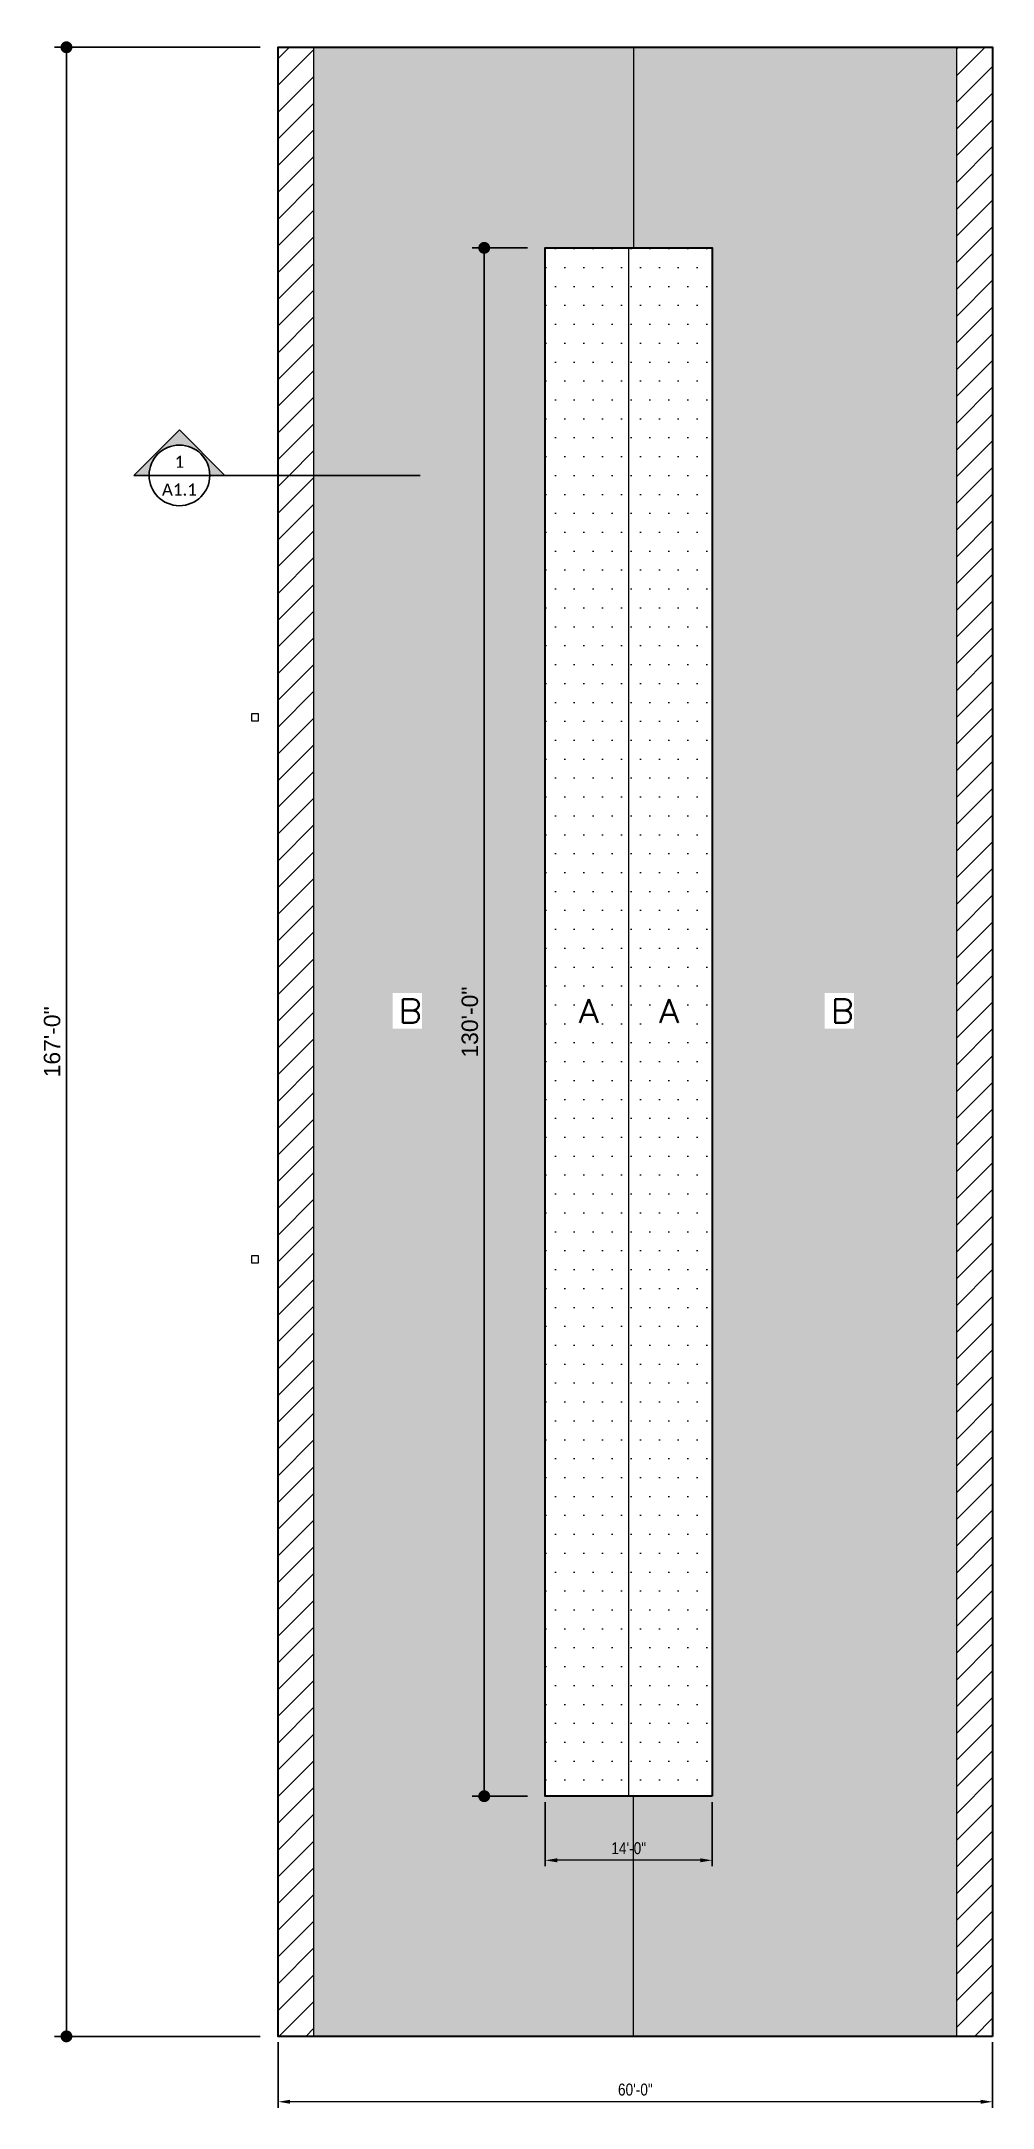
# Model space of a CAD drawing. Header units: inches. Extents: x -33163 to 19162, y -8858 to 30669.
# Drawn here: x 711 to 1669, y 3061 to 5143 of the extents above; entities that cross this region are included whole.
import ezdxf
from ezdxf.enums import TextEntityAlignment as Align

# ---------------------------------------------------------------- set-up
doc = ezdxf.new("R2010")
doc.units = ezdxf.units.IN
doc.layers.get('0').update_dxf_attribs({"color": 9, "lineweight": 0})
doc.layers.get('Defpoints').update_dxf_attribs({"color": 254})
for name, color, linetype, lineweight in [('A-ANNO-DIMS-16', 12, 'Continuous', 9), ('A-ANNO-NOTE-08', 12, 'Continuous', 9), ('A-ROOF-EXIST', 7, 'Continuous', 30), ('A-ROOF-GLAZ-EXIST', 251, 'Continuous', 5)]:
    doc.layers.add(name, color=color, linetype=linetype, lineweight=lineweight)
doc.layers.add('A-ANNO-SYMB-16', color=12, linetype='Continuous')
doc.styles.add('Heery Text_0', font='ARIALN.TTF')
doc.styles.add('PDF Calibri', font='calibri.ttf')
doc.styles.add('ROMANS', font='romans.shx', dxfattribs={"width": 1.1})
doc.styles.get("Standard").update_dxf_attribs({"font": 'arial.ttf'})
doc.styles.add('TXT-STD-1-4', font='romans.shx', dxfattribs={"width": 0.8, "height": 4.5})
doc.dimstyles.new('APED Standard', dxfattribs={"dimtxt": 16.5, "dimasz": 12, "dimexe": 12, "dimexo": 18, "dimgap": 6, "dimtad": 1, "dimdec": 4, "dimzin": 3, "dimdsep": 46, "dimlunit": 4, "dimtxsty": 'Standard', "dimblk": 'DOT', "dimcen": 12, "dimclrd": 1, "dimclre": 1, "dimclrt": 3, "dimadec": 0, "dimazin": 0, "dimtfac": 12, "dimtdec": 4, "dimtmove": 1, "dimatfit": 2, "dimfxl": 1, "dimfrac": 2, "dimtolj": 1, "dimtzin": 0, "dimlwd": 25, "dimarcsym": 0})
doc.dimstyles.new('Notes', dxfattribs={"dimscale": 96, "dimtxt": 0.125, "dimasz": 0.125, "dimexe": 0.0625, "dimexo": 0.0625, "dimgap": 0.0625, "dimtad": 1, "dimdec": 3, "dimzin": 15, "dimdsep": 46, "dimlunit": 4, "dimtxsty": 'Heery Text_0', "dimcen": 0.09, "dimclrd": 256, "dimclre": 256, "dimclrt": 256, "dimadec": 4, "dimazin": 3, "dimtfac": 0.75, "dimtdec": 3, "dimtmove": 1, "dimatfit": 1, "dimfxl": 1, "dimfrac": 1, "dimtolj": 1, "dimtzin": 15, "dimlwd": 0, "dimarcsym": 0})

msp = doc.modelspace()

# ---------------------------------------------------------------- texts
at = {"layer": 'A-ROOF-EXIST', "char_height": 24, "width": 47.4800538, "attachment_point": 1, "style": 'ROMANS'}
for s, insert in [('B', (1070.76032, 4177.82661)), ('A', (1252.23089, 4177.82661)), ('A', (1333.24245, 4177.82661)), ('B', (1505.84965, 4177.82661))]:
    msp.add_mtext(s, dxfattribs=dict(at, insert=insert))

# ---------------------------------------------------------------- blocks, each defined once
blk = doc.blocks.new('A$C1D3A682B')
blk.add_hatch(color=256).paths.add_polyline_path([(54, 27), (45, 27, -1), (9, 27), (0, 27), (27, 0)])
for p, q in [((0, 27), (9, 27)), ((27, 0), (0, 27)), ((54, 27), (27, 0)), ((45, 27), (54, 27))]:
    blk.add_line(p, q)
blk = doc.blocks.new('SYM-DETAIL')
blk.add_line((-15, 0), (15, 0))
blk.add_circle((0, 0), 15)
at = {"style": 'TXT-STD-1-4', "width": 0.8}
for tag, p in [('DETAIL', (0, 6.7)), ('SHEET', (0, -7.1))]:
    blk.add_attdef(tag, text='', height=6, dxfattribs=at).set_placement(p, align=Align.MIDDLE)
blk = doc.blocks.new('*D271')
at = {"layer": 'A-ANNO-DIMS-16', "lineweight": -2, "transparency": 16777216}
for p, q in [((949.6, 3126.6), (949.6, 3060.7)), ((1669.1, 3126.6), (1669.1, 3060.7))]:
    blk.add_line(p, q, dxfattribs=at)
at = {"layer": 'A-ANNO-DIMS-16', "lineweight": 0, "transparency": 16777216}
blk.add_line((1657.1, 3066.7), (961.6, 3066.7), dxfattribs=at)
at = {"layer": 'A-ANNO-DIMS-16', "transparency": 16777216}
for points in [[(961.6, 3068.7), (961.6, 3064.7), (949.6, 3066.7)], [(1657.1, 3068.7), (1657.1, 3064.7), (1669.1, 3066.7)]]:
    blk.add_solid(points, dxfattribs=at)
at = {"layer": 'Defpoints', "color": 0, "transparency": 16777216}
for p in [(949.6, 3132.6), (1669.1, 3132.6), (949.6, 3066.7)]:
    blk.add_point(p, dxfattribs=at)
at = {"layer": 'A-ANNO-DIMS-16', "transparency": 16777216, "insert": (1309.3, 3078.9), "char_height": 12, "attachment_point": 5, "style": 'Heery Text_0'}
blk.add_mtext('\\A1;60\'-0"', dxfattribs=at)
blk = doc.blocks.new('*D272')
at = {"layer": 'A-ANNO-DIMS-16', "lineweight": -2, "transparency": 16777216}
for p, q in [((1218.6, 3368.6), (1218.6, 3304)), ((1386.6, 3368.6), (1386.6, 3304))]:
    blk.add_line(p, q, dxfattribs=at)
at = {"layer": 'A-ANNO-DIMS-16', "lineweight": 0, "transparency": 16777216}
blk.add_line((1374.6, 3310), (1230.6, 3310), dxfattribs=at)
at = {"layer": 'A-ANNO-DIMS-16', "transparency": 16777216}
for points in [[(1230.6, 3312), (1230.6, 3308), (1218.6, 3310)], [(1374.6, 3312), (1374.6, 3308), (1386.6, 3310)]]:
    blk.add_solid(points, dxfattribs=at)
at = {"layer": 'Defpoints', "color": 0, "transparency": 16777216}
for p in [(1218.6, 3374.6), (1386.6, 3374.6), (1218.6, 3310)]:
    blk.add_point(p, dxfattribs=at)
at = {"layer": 'A-ANNO-DIMS-16', "transparency": 16777216, "insert": (1302.6, 3322.1), "char_height": 12, "attachment_point": 5, "style": 'Heery Text_0'}
blk.add_mtext('\\A1;14\'-0"', dxfattribs=at)
blk = doc.blocks.new('_Dot')
at = {"color": 0, "linetype": 'ByBlock', "lineweight": -2}
blk.add_line((-0.5, 0), (-1, 0), dxfattribs=at)
at = {"color": 0, "linetype": 'ByBlock', "const_width": 0.5}
blk.add_lwpolyline([(-0.25, 0, 1), (0.25, 0, 1)], format="xyb", close=True, dxfattribs=at)
blk = doc.blocks.new('*D273')
at = {"layer": 'A-ANNO-DIMS-16', "lineweight": -2, "transparency": 16777216}
for p, q in [((931.6, 5136.8), (724.4, 5136.8)), ((931.6, 3132.6), (724.4, 3132.6))]:
    blk.add_line(p, q, dxfattribs=at)
at = {"layer": 'A-ANNO-DIMS-16', "lineweight": 25, "transparency": 16777216}
blk.add_line((736.4, 3144.6), (736.4, 5124.8), dxfattribs=at)
at = {"layer": 'Defpoints', "color": 0, "transparency": 16777216}
for p in [(736.4, 5136.8), (949.6, 5136.8), (949.6, 3132.6)]:
    blk.add_point(p, dxfattribs=at)
at = {"layer": 'A-ANNO-DIMS-16', "lineweight": 25, "transparency": 16777216, "xscale": 12, "yscale": 12, "zscale": 12}
for p, rotation in [((736.4, 5136.8), 90), ((736.4, 3132.6), 270)]:
    blk.add_blockref('_Dot', p, dxfattribs=dict(at, rotation=rotation))
at = {"layer": 'A-ANNO-DIMS-16', "transparency": 16777216, "insert": (722, 4134.7), "char_height": 16.5, "attachment_point": 5, "rotation": 90}
blk.add_mtext('\\A1;167\'-0"', dxfattribs=at)
blk = doc.blocks.new('*D274')
at = {"layer": 'A-ANNO-DIMS-16', "lineweight": -2, "transparency": 16777216}
for p, q in [((1200.6, 4934.7), (1145.1, 4934.7)), ((1200.6, 3374.6), (1145.1, 3374.6))]:
    blk.add_line(p, q, dxfattribs=at)
at = {"layer": 'A-ANNO-DIMS-16', "lineweight": 25, "transparency": 16777216}
blk.add_line((1157.1, 3386.6), (1157.1, 4922.7), dxfattribs=at)
at = {"layer": 'Defpoints', "color": 0, "transparency": 16777216}
for p in [(1157.1, 4934.7), (1218.6, 4934.7), (1218.6, 3374.6)]:
    blk.add_point(p, dxfattribs=at)
at = {"layer": 'A-ANNO-DIMS-16', "lineweight": 25, "transparency": 16777216, "xscale": 12, "yscale": 12, "zscale": 12}
for p, rotation in [((1157.1, 4934.7), 90), ((1157.1, 3374.6), 270)]:
    blk.add_blockref('_Dot', p, dxfattribs=dict(at, rotation=rotation))
at = {"layer": 'A-ANNO-DIMS-16', "transparency": 16777216, "insert": (1142.7, 4154.6), "char_height": 16.5, "attachment_point": 5, "rotation": 90}
blk.add_mtext('\\A1;130\'-0"', dxfattribs=at)

# ---------------------------------------------------------------- dimensions: what is measured, and where the dimension line sits
at = {"layer": 'A-ANNO-DIMS-16'}
for base, p1, p2, picture, middle in [((736.38085, 5136.79878), (949.58831, 3132.59031), (949.58831, 5136.79878), '*D273', (721.9564, 4134.69455)), ((1157.12255, 4934.65003), (1218.59592, 3374.57907), (1218.59592, 4934.65003), '*D274', (1142.69247, 4154.61455))]:
    dim = msp.add_linear_dim(base=base, p1=p1, p2=p2, angle=90, dimstyle='APED Standard', override={"dimrnd": 1, "dimclrd": 256, "dimclre": 256, "dimclrt": 256}, dxfattribs=at)
    dim.commit()
    dim.dimension.update_dxf_attribs({"geometry": picture, "text_midpoint": middle})
for base, p1, p2, picture, middle in [((1218.59592, 3309.95155), (1386.59592, 3374.57907), (1218.59592, 3374.57907), '*D272', (1302.59592, 3322.07843)), ((949.58831, 3066.74803), (1669.08957, 3132.59031), (949.58831, 3132.59031), '*D271', (1309.33894, 3078.87491))]:
    dim = msp.add_linear_dim(base=base, p1=p1, p2=p2, dimstyle='Notes', override={"dimrnd": 1}, dxfattribs=at)
    dim.commit()
    dim.dimension.update_dxf_attribs({"geometry": picture, "text_midpoint": middle})

# ---------------------------------------------------------------- hatches: boundary and pattern name
at = {"layer": 'A-ANNO-NOTE-08'}
h = msp.add_hatch(dxfattribs=at)
h.set_pattern_fill('ANSI31', color=256, scale=6)
h.paths.add_polyline_path([(985.58831, 5136.79878), (949.58831, 5136.79878), (949.58831, 4705.45802), (985.58831, 4705.45802)])
h = msp.add_hatch(dxfattribs=at)
h.set_pattern_fill('DOTS', color=256, scale=12)
h.paths.add_polyline_path([(1633.08957, 5136.79878), (1307.33894, 5136.79878), (1307.33894, 4934.65003), (1386.59592, 4934.65003), (1386.59592, 3374.57907), (1307.33894, 3374.57907), (1307.33894, 3132.59031), (1633.08957, 3132.59031)])
h.paths.add_polyline_path([(1218.59592, 4934.65003), (1307.33894, 4934.65003), (1307.33894, 5136.79878), (985.58831, 5136.79878), (985.58831, 3132.59031), (1307.33894, 3132.59031), (1307.33894, 3374.57907), (1218.59592, 3374.57907)])
h.paths.add_polyline_path([(1499.84965, 4147.82661), (1529.44965, 4147.82661), (1529.44965, 4183.82661), (1499.84965, 4183.82661)], flags=16)
h.paths.add_polyline_path([(1064.76032, 4147.82661), (1094.36032, 4147.82661), (1094.36032, 4183.82661), (1064.76032, 4183.82661)], flags=16)
h = msp.add_hatch(dxfattribs=at)
h.set_pattern_fill('ANSI31', color=256, scale=6)
h.paths.add_polyline_path([(1633.08957, 3132.59031), (1669.08957, 3132.59031), (1669.08957, 5136.79878), (1633.08957, 5136.79878)])
h = msp.add_hatch(dxfattribs=at)
h.set_pattern_fill('DOTS', color=256, scale=12)
h.paths.add_polyline_path([(1386.59592, 4934.65003), (1302.59592, 4934.65003), (1302.59592, 3374.57907), (1386.59592, 3374.57907)])
h.paths.add_polyline_path([(1302.59592, 4934.65003), (1218.59592, 4934.65003), (1218.59592, 3374.57907), (1302.59592, 3374.57907)])
h.paths.add_polyline_path([(1327.24245, 4147.82661), (1359.35674, 4147.82661), (1359.35674, 4183.82661), (1327.24245, 4183.82661)], flags=24)
h.paths.add_polyline_path([(1246.23089, 4147.82661), (1278.34517, 4147.82661), (1278.34517, 4183.82661), (1246.23089, 4183.82661)], flags=24)
h = msp.add_hatch(dxfattribs=at)
h.set_pattern_fill('ANSI31', color=256, scale=6)
h.paths.add_polyline_path([(949.58831, 3132.59031), (985.58831, 3132.59031), (985.58831, 4705.45802), (949.58831, 4705.45802)])

# ---------------------------------------------------------------- linework, layer by layer
for p, q in [((985.58831, 3132.59031), (985.58831, 5136.79878)), ((1633.08957, 3132.59031), (1633.08957, 5136.79878))]:
    msp.add_line(p, q, dxfattribs=at)
at = {"layer": 'A-ANNO-SYMB-16'}
msp.add_line((880.6821, 4705.45802), (1092.58032, 4705.45802), dxfattribs=at)
at = {"layer": 'A-ROOF-EXIST'}
for points in [[(1669.08957, 3132.59031), (949.58831, 3132.59031), (949.58831, 5136.79878), (1669.08957, 5136.79878)], [(1386.59592, 3374.57907), (1218.59592, 3374.57907), (1218.59592, 4934.65003), (1386.59592, 4934.65003)]]:
    msp.add_lwpolyline(points, close=True, dxfattribs=at)
at = {"layer": 'A-ROOF-EXIST', "lineweight": 0, "flags": 128}
for points in [[(923.20868, 4465.6792), (929.58831, 4465.6792), (929.58831, 4457.65066), (923.20868, 4457.65066)], [(923.20868, 3919.56265), (929.58831, 3919.56265), (929.58831, 3911.53411), (923.20868, 3911.53411)]]:
    msp.add_lwpolyline(points, close=True, dxfattribs=at)
at = {"layer": 'A-ROOF-GLAZ-EXIST'}
for p, q in [((1307.33894, 5136.79878), (1307.33894, 4934.65003)), ((1302.59592, 3374.57907), (1302.59592, 4934.65003)), ((1307.33894, 3132.59031), (1307.33894, 3374.57907))]:
    msp.add_line(p, q, dxfattribs=at)

# ---------------------------------------------------------------- block references
at = {"layer": 'A-ANNO-SYMB-16', "xscale": 1.697079756860451, "yscale": 1.697079756860451, "zscale": 1.697079756860451, "rotation": 180}
msp.add_blockref('A$C1D3A682B', (895.95582, 4751.27918), dxfattribs=at)
at = {"layer": 'A-ANNO-SYMB-16'}
ref = msp.add_blockref('SYM-DETAIL', (850.13466, 4705.45802), dxfattribs=dict(at, xscale=2.036495708232541, yscale=2.036495708232541, zscale=2.036495708232541))
ref.add_attrib('DETAIL', '1', dxfattribs={"layer": '0', "height": 12.21897, "style": 'PDF Calibri'}).set_placement((850.13466, 4719.19132), align=Align.MIDDLE)
ref.add_attrib('SHEET', 'A1.1', dxfattribs={"layer": '0', "height": 12.218974, "style": 'PDF Calibri'}).set_placement((850.13466, 4691.09812), align=Align.MIDDLE)

msp.set_redraw_order([(e.dxf.handle, doc.entitydb.next_handle()) for e in msp.query("TEXT MTEXT ATTDEF DIMENSION ARC_DIMENSION")])  # texts and dimensions are drawn at this point

doc.saveas('drawing.dxf')
